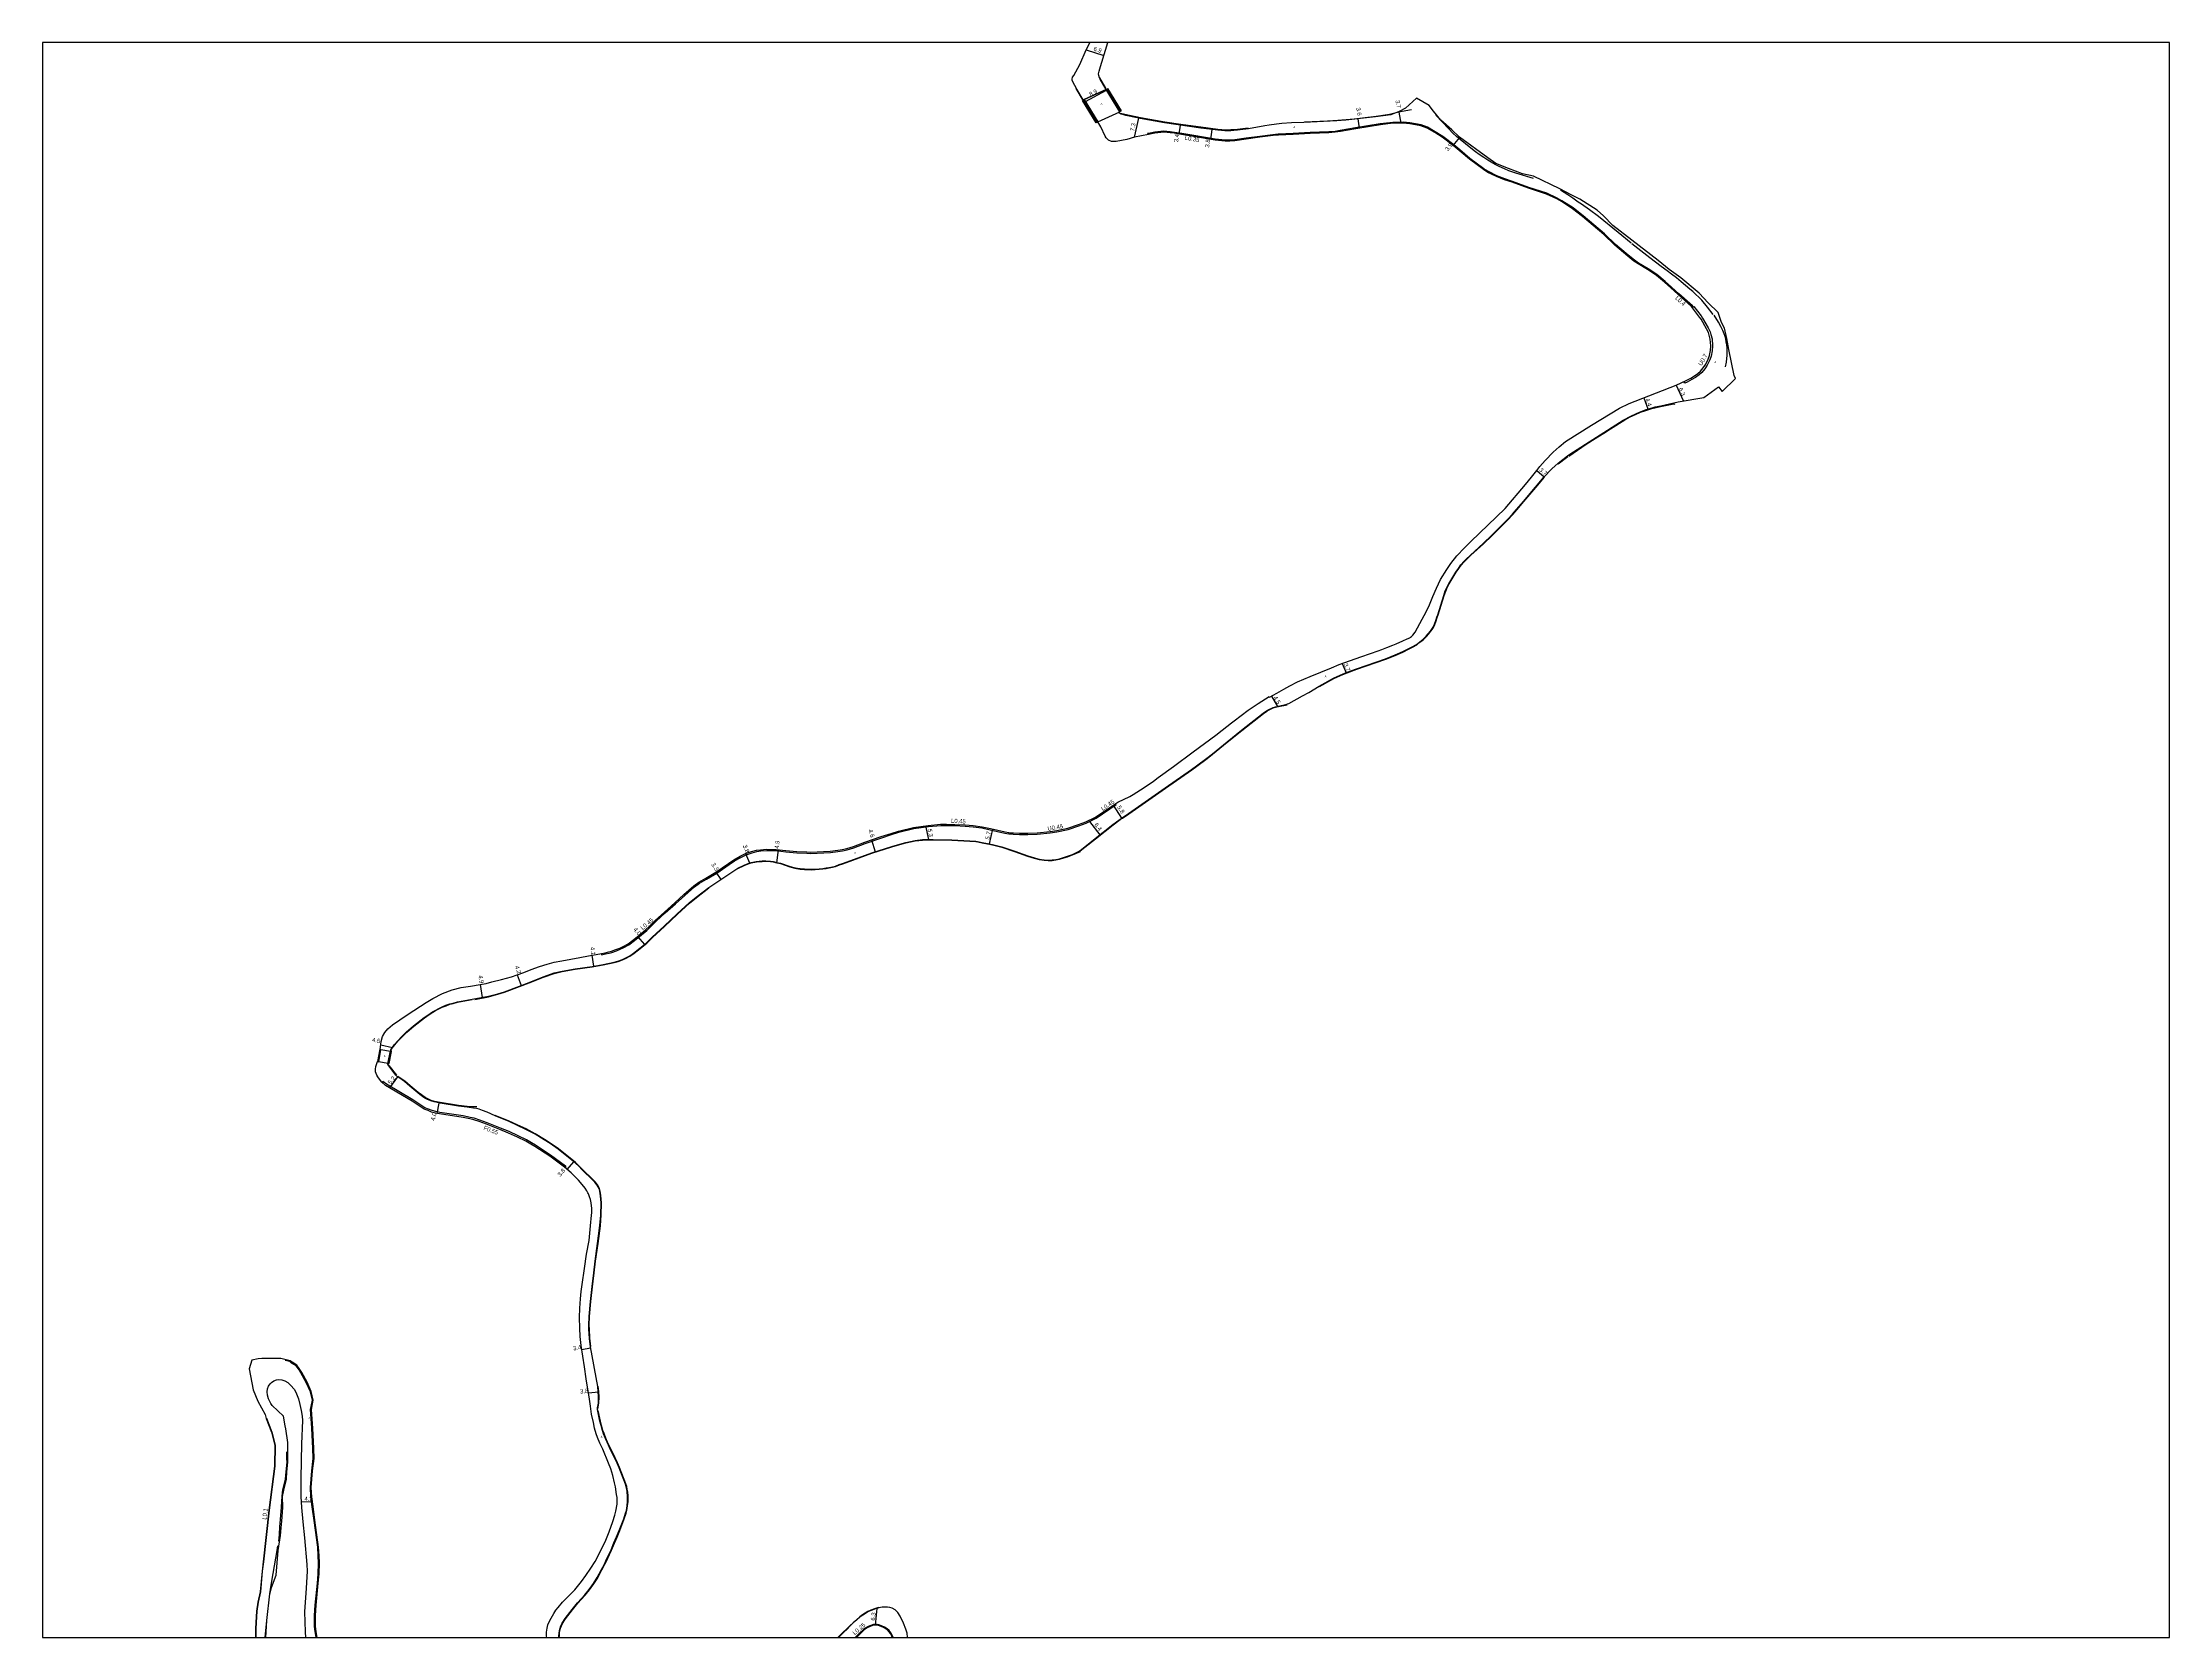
# Model space of a CAD drawing. Header units: metres. Extents: x -28000 to -24000, y -111000 to -108000.
# Drawn here: x -28000 to -27200, y -109200 to -108600 of the extents above; entities that cross this region are included whole.
import ezdxf

# ---------------------------------------------------------------- set-up
doc = ezdxf.new("R2010")
doc.units = ezdxf.units.M
doc.header["$LTSCALE"] = 2.5
for name, color, linetype in [('側溝・桝', 7, 'Continuous'), ('図郭', 7, 'Continuous'), ('幅員', 7, 'Continuous'), ('歩道・分離帯・安全施設', 7, 'Continuous'), ('舗装', 7, 'Continuous'), ('道路', 7, 'Continuous')]:
    doc.layers.add(name, color=color, linetype=linetype)
doc.styles.get("Standard").update_dxf_attribs({"font": ''})
doc.styles.add('YOKO_DECO', font='')
doc.styles.get('Standard').set_extended_font_data('@MS PGothic')
doc.styles.get('YOKO_DECO').set_extended_font_data('MS PGothic')

msp = doc.modelspace()

# ---------------------------------------------------------------- linework, layer by layer
at = {"layer": '側溝・桝'}
for points in [[(-27379.08, -108699.44), (-27379.46, -108698.99), (-27384.57, -108694.59), (-27387.32, -108691.99), (-27389.71, -108689.86), (-27392.77, -108687.3), (-27396.1, -108685.07), (-27399.66, -108682.95), (-27401.2, -108681.91), (-27403.55, -108680.05), (-27408.31, -108675.98), (-27412.48, -108672), (-27416.52, -108668.55), (-27420.58, -108665.14), (-27424.32, -108662.24), (-27428.5, -108659.49), (-27430.24, -108658.51), (-27434.23, -108656.72), (-27441, -108654.5), (-27447.11, -108652.22), (-27449.93, -108651.29), (-27452.98, -108650.12), (-27456.15, -108648.55), (-27457.85, -108647.5), (-27463.09, -108643.64), (-27466.95, -108640.34), (-27469.21, -108638.43), (-27473.34, -108635.33), (-27476.14, -108633.57), (-27479.07, -108631.89), (-27481.42, -108631), (-27485.71, -108630.21), (-27488.26, -108629.97), (-27492.15, -108630.03), (-27496.83, -108630.57), (-27506.1, -108632.11), (-27511.87, -108633.15), (-27513.82, -108633.42), (-27516.23, -108633.63), (-27519.75, -108633.7), (-27523.24, -108633.83), (-27529.58, -108634.18), (-27535.2, -108634.48), (-27537.21, -108634.67), (-27542.12, -108635.29), (-27547.27, -108636.01), (-27551.53, -108636.58), (-27553.43, -108636.72), (-27555.15, -108636.77), (-27558.95, -108636.39), (-27567.02, -108634.97), (-27571.51, -108634.22), (-27575.06, -108633.66), (-27575.85, -108633.57), (-27578.22, -108633.37), (-27581.69, -108633.75), (-27584.07, -108634.22), (-27584.37, -108634.28), (-27584.3, -108634.63)], [(-27379.47, -108699.73), (-27378.92, -108699.31), (-27376.2, -108702.87), (-27375.61, -108703.74), (-27373.5, -108707.32), (-27372.79, -108708.84), (-27372.45, -108709.88), (-27372.05, -108711.49), (-27371.84, -108714.1), (-27371.96, -108715.93), (-27372.38, -108717.94), (-27372.85, -108719.33), (-27373.83, -108721.35), (-27374.8, -108722.78), (-27375.93, -108724.08), (-27376.95, -108725.03), (-27378.27, -108726.02), (-27379.65, -108726.82), (-27381.41, -108727.76), (-27382.31, -108728.18), (-27382.64, -108727.57)], [(-27600.94, -108889.88), (-27596.18, -108886.7), (-27596.45, -108886.31)], [(-27789.81, -108942.69), (-27789.72, -108943.15), (-27788.29, -108942.85), (-27786.93, -108942.55), (-27785.85, -108942.27), (-27784.17, -108941.69), (-27782.73, -108941.12), (-27781.42, -108940.47), (-27779.52, -108939.41), (-27777.36, -108937.84), (-27774.7, -108935.7), (-27772.75, -108934.05), (-27771.68, -108933.03), (-27769.23, -108930.58), (-27765.77, -108927.46), (-27761.9, -108923.99), (-27758.43, -108920.88), (-27754.79, -108917.65), (-27752.85, -108916.21), (-27750.25, -108914.76), (-27746.44, -108912.48), (-27741.68, -108909.17), (-27739.69, -108907.88), (-27737.38, -108906.53), (-27735.38, -108905.53), (-27733.15, -108904.8), (-27731.34, -108904.35), (-27729.86, -108904.11), (-27727.63, -108903.94), (-27724.13, -108904.01), (-27720.43, -108904.47), (-27716.33, -108904.82), (-27712.52, -108904.98), (-27711.12, -108905.02), (-27706.19, -108904.84), (-27703.68, -108904.67), (-27700.86, -108904.35), (-27699.12, -108904.08), (-27697.37, -108903.67), (-27694.8, -108902.89), (-27690.56, -108901.32), (-27684.36, -108899.13), (-27680.7, -108897.95), (-27677.96, -108897.11), (-27672.32, -108895.73), (-27669.57, -108895.36), (-27666.8, -108894.98), (-27662.17, -108894.56), (-27659.98, -108894.54), (-27656.85, -108894.59), (-27653, -108894.8), (-27650, -108895.06), (-27646.69, -108895.47), (-27643.54, -108896.12), (-27638.06, -108897.41), (-27636.6, -108897.68)], [(-27636.55, -108897.21), (-27636.6, -108897.68), (-27634.88, -108897.82), (-27632.55, -108897.92), (-27629.34, -108897.9), (-27625.88, -108897.8), (-27620.98, -108897.25), (-27618.44, -108896.92), (-27614.21, -108896), (-27610.23, -108894.64), (-27607.45, -108893.65), (-27603.75, -108891.77), (-27601.32, -108890.14), (-27600.94, -108889.88), (-27601.21, -108889.49)], [(-27803.43, -109023.3), (-27803.07, -109022.88), (-27803.31, -109022.67), (-27808.89, -109018.52), (-27814.53, -109014.86), (-27816.04, -109013.93), (-27818.01, -109012.85), (-27821.13, -109011.31), (-27824.5, -109009.71), (-27827.76, -109008.4), (-27832.79, -109006.43), (-27835.57, -109005.35), (-27837.64, -109004.7), (-27839.12, -109004.36), (-27841.76, -109003.82), (-27850.61, -109002.52), (-27852.1, -109002.19), (-27853.5, -109001.82), (-27854.8, -109001.3), (-27856.24, -109000.7), (-27860.67, -108997.79), (-27870.67, -108991.88), (-27871.95, -108990.81), (-27872.31, -108991.24)], [(-27915.82, -109117.54), (-27913.73, -109122.71), (-27912.55, -109127.69), (-27912.61, -109135.62), (-27914.79, -109152.1), (-27916.89, -109171.59), (-27917.34, -109175.01), (-27918.03, -109182.89), (-27918.89, -109186.78), (-27919.39, -109190.1), (-27919.68, -109194.32), (-27919.75, -109196.77), (-27919.83, -109200)], [(-27680.08, -109200), (-27680.27, -109199.43), (-27680.75, -109198.44), (-27681.6, -109197.37), (-27682.32, -109196.77), (-27683.37, -109196.13), (-27684.42, -109195.65), (-27685.44, -109195.26), (-27686.12, -109195.11), (-27686.73, -109195.08), (-27687.48, -109195.15), (-27688.86, -109195.61), (-27689.76, -109196.04), (-27690.6, -109196.55), (-27691.21, -109197.05), (-27692.53, -109198.27), (-27694.05, -109199.75), (-27694.32, -109200)]]:
    msp.add_lwpolyline(points, dxfattribs=at)
at = {"layer": '図郭'}
msp.add_lwpolyline([(-28000, -109200), (-27200, -109200), (-27200, -108600), (-28000, -108600)], close=True, dxfattribs=at)
at = {"layer": '幅員'}
for points in [[(-27607.44, -108602.8), (-27600.81, -108604.85)], [(-27607.7, -108622.13), (-27599.81, -108617.95)], [(-27589.26, -108635.66), (-27587.7, -108628.48)], [(-27572.46, -108634.44), (-27571.98, -108631.09)], [(-27505.34, -108628.73), (-27504.75, -108632.25)], [(-27489.85, -108626.21), (-27489.06, -108630.34)], [(-27560.55, -108636.47), (-27560.09, -108632.71)], [(-27469.46, -108638.7), (-27466.87, -108635.78)], [(-27397.74, -108733.65), (-27396.16, -108737.8)], [(-27385.53, -108728.94), (-27382.89, -108734.68)], [(-27437.94, -108760.95), (-27435.14, -108763.34)], [(-27511.12, -108833.62), (-27509.67, -108837.06)], [(-27537.74, -108845.87), (-27535.53, -108849.74)], [(-27597.28, -108886.87), (-27594.13, -108891.78)], [(-27667.83, -108894.64), (-27666.81, -108899.81)], [(-27643.85, -108901.43), (-27642.54, -108895.87)], [(-27606.24, -108893.03), (-27602.3, -108898.04)], [(-27723.78, -108908.56), (-27723.17, -108903.65)], [(-27688.15, -108899.97), (-27686.77, -108904.39)], [(-27735.56, -108905.09), (-27734.11, -108908.63)], [(-27746.7, -108912.08), (-27744.86, -108914.85)], [(-27793.4, -108943.35), (-27792.79, -108947.46)], [(-27776.18, -108936.28), (-27773.62, -108939.3)], [(-27821.43, -108950.76), (-27819.92, -108954.7)], [(-27835.45, -108954.36), (-27834.62, -108959.2)], [(-27872.75, -108977.1), (-27868.38, -108978.01)], [(-27869.41, -108993.27), (-27866.33, -108989.14)], [(-27851.62, -109002.87), (-27850.76, -108998.96)], [(-27802.65, -109023.98), (-27800.18, -109021.07)], [(-27797.15, -109091.65), (-27793.85, -109091.03)], [(-27794.68, -109107.98), (-27790.94, -109107.61)], [(-27902.7, -109149.03), (-27898.5, -109148.83)], [(-27686.73, -109195.35), (-27686.04, -109189.05)]]:
    msp.add_lwpolyline(points, dxfattribs=at)
at = {"layer": '歩道・分離帯・安全施設'}
for points in [[(-27600.04, -108617.16), (-27602.38, -108613.29)], [(-27608.83, -108621.34), (-27611.26, -108617.34)], [(-27603.37, -108629.89), (-27608.3, -108621.59)], [(-27594.67, -108625.86), (-27599.86, -108617.47)], [(-27546.51, -108632.17), (-27550.6, -108632.75), (-27551.89, -108632.85), (-27553.07, -108632.89), (-27554.01, -108632.93), (-27555.23, -108632.92), (-27556.48, -108632.83), (-27557.89, -108632.69), (-27564.3, -108631.9), (-27571.91, -108630.86), (-27577.88, -108629.95), (-27587.08, -108628.32), (-27591.22, -108627.42), (-27594.51, -108626.68)], [(-27485.04, -108625.26), (-27488.64, -108625.9), (-27489.85, -108626.21), (-27493.34, -108627.07), (-27494.08, -108627.23), (-27498.32, -108627.78), (-27506.62, -108628.79), (-27512.82, -108629.38), (-27516.72, -108629.58), (-27525.35, -108630.02)], [(-27439.17, -108651.13), (-27445.9, -108649.18), (-27448.47, -108648.26), (-27450.14, -108647.55), (-27452.06, -108646.68), (-27453.68, -108645.85), (-27455.11, -108645.04), (-27456.36, -108644.29), (-27457.92, -108643.26), (-27459.58, -108642.1), (-27460.96, -108641.09), (-27464.02, -108638.71), (-27465.51, -108637.53), (-27466.72, -108636.55), (-27468.16, -108635.33), (-27469.5, -108634.07), (-27471.07, -108632.49), (-27475.96, -108627.32)], [(-27402.42, -108675.52), (-27407.32, -108671.48), (-27414.77, -108665.4), (-27418.15, -108662.95), (-27421.16, -108660.82), (-27422.35, -108660.02), (-27424.41, -108658.58), (-27426.35, -108657.26), (-27428.99, -108655.57)], [(-27371.59, -108702.33), (-27373.75, -108699.54), (-27375.9, -108696.98), (-27379.22, -108693.72), (-27380.37, -108692.76), (-27383.69, -108690.04), (-27385.43, -108688.57), (-27387.25, -108687.17), (-27388.95, -108685.87), (-27391.14, -108684.22), (-27395.43, -108681.05), (-27402.28, -108675.71)], [(-27366.94, -108722.02), (-27366.65, -108720.2), (-27366.53, -108718.92), (-27366.4, -108717.68), (-27366.37, -108716.37), (-27366.4, -108715.03), (-27366.49, -108713.78), (-27366.68, -108712.59), (-27366.88, -108711.57), (-27367.13, -108710.59), (-27367.43, -108709.62), (-27368.01, -108708.27), (-27368.68, -108706.81), (-27369.66, -108705.16), (-27371.29, -108702.61)], [(-27425.97, -108755.55), (-27419.37, -108751.15), (-27416, -108748.99), (-27412.72, -108746.9), (-27410.21, -108745.27), (-27404.81, -108741.93), (-27402.82, -108740.85), (-27400.89, -108739.89), (-27398.93, -108739.08), (-27396.94, -108738.37), (-27394.73, -108737.69), (-27391.45, -108736.95), (-27386.47, -108735.96), (-27386, -108736.07)], [(-27429.87, -108758.55), (-27426.35, -108755.67)], [(-27519.7, -108842.21), (-27514.35, -108839.27), (-27511.85, -108838.14), (-27509.28, -108837.06), (-27505.71, -108835.78), (-27494.78, -108831.97), (-27491.19, -108830.55), (-27488.33, -108829.28), (-27486.21, -108828.24), (-27484.71, -108827.43), (-27483.13, -108826.53), (-27481.91, -108825.61), (-27481.17, -108825.05), (-27480.58, -108824.55), (-27479.49, -108823.49), (-27478.68, -108822.6), (-27477.79, -108821.5), (-27477.26, -108820.8), (-27476.85, -108820.05), (-27476.35, -108818.89), (-27475.82, -108817.52), (-27475.4, -108816.28), (-27475.07, -108815.34), (-27472.82, -108808.05), (-27472.24, -108806.38), (-27471.56, -108804.82), (-27470.97, -108803.65), (-27468.23, -108799.29), (-27467.32, -108797.9), (-27466.37, -108796.63), (-27465.3, -108795.35), (-27464.44, -108794.48), (-27462.8, -108792.91), (-27457.97, -108788.63), (-27454.73, -108785.44), (-27450.97, -108781.65), (-27448.88, -108779.51), (-27447.02, -108777.49), (-27445.44, -108775.75), (-27442.8, -108772.72), (-27438.34, -108767.35), (-27435.03, -108763.45)], [(-27609.66, -108904.02), (-27603.93, -108899.51), (-27597.32, -108894.31), (-27594.61, -108892.31), (-27593.82, -108891.73), (-27591.44, -108890.13), (-27577.63, -108880.51), (-27567.76, -108873.57), (-27565.83, -108872.19), (-27561.99, -108869.36), (-27559.89, -108867.72), (-27554.38, -108863.23), (-27548.94, -108858.81), (-27540.81, -108852.43), (-27539.55, -108851.55), (-27538.64, -108851.01), (-27537.82, -108850.64), (-27537.07, -108850.3), (-27536.2, -108850.05), (-27535.17, -108849.8), (-27531.91, -108849.1)], [(-27738.43, -108910.73), (-27736.06, -108909.58), (-27734.57, -108908.96), (-27733.46, -108908.64), (-27731.51, -108908.24), (-27729.37, -108908.03), (-27728, -108908), (-27726.22, -108908.11), (-27725.22, -108908.26), (-27723.78, -108908.56), (-27722.49, -108908.9), (-27718.89, -108910.13), (-27716.98, -108910.59), (-27715, -108910.91), (-27713.42, -108911.04), (-27712.08, -108911.16), (-27710.8, -108911.17), (-27709.4, -108911.13), (-27707.85, -108911), (-27706.5, -108910.85), (-27705.23, -108910.67), (-27704.17, -108910.47), (-27702.88, -108910.2), (-27701.74, -108909.94), (-27700.26, -108909.4), (-27699.04, -108908.94), (-27697.65, -108908.46), (-27688.04, -108904.94), (-27680.54, -108902.61), (-27677.53, -108901.7), (-27675.29, -108901.08), (-27671.74, -108900.29), (-27669.04, -108900.01), (-27665.02, -108899.91), (-27657.97, -108900.12), (-27651.25, -108900.42), (-27649.02, -108900.58)], [(-27648.83, -108900.61), (-27645.95, -108901.15), (-27643.88, -108901.57), (-27642.21, -108901.96), (-27639.24, -108902.73), (-27634.38, -108904.32), (-27629.48, -108906.08), (-27626.96, -108906.85), (-27625.17, -108907.3), (-27623.26, -108907.6), (-27621.77, -108907.7), (-27620.21, -108907.66), (-27618.87, -108907.49), (-27617.49, -108907.19), (-27615.91, -108906.75), (-27614.47, -108906.27), (-27612.59, -108905.54), (-27609.65, -108904.28)], [(-27837.36, -108959.95), (-27832.25, -108958.94), (-27828.7, -108958.01), (-27826.25, -108957.2), (-27820.57, -108955.1), (-27816.96, -108953.71), (-27811.59, -108951.64), (-27807.56, -108950.17), (-27804.54, -108949.48), (-27799.61, -108948.62), (-27793.25, -108947.67), (-27789.1, -108946.96), (-27784.98, -108946.1), (-27783.55, -108945.73), (-27781.82, -108945.12), (-27780.48, -108944.48), (-27779.09, -108943.69), (-27777.63, -108942.66), (-27776.34, -108941.71), (-27775.21, -108940.84), (-27772.76, -108938.75), (-27771.75, -108937.84), (-27770.56, -108936.71), (-27766.07, -108932.48), (-27761.22, -108927.86), (-27756.64, -108923.76), (-27754.05, -108921.6), (-27749.34, -108918.01)], [(-27868.81, -108978.85), (-27867.51, -108977.03), (-27866.38, -108975.72), (-27864.77, -108974.05), (-27862.98, -108972.32), (-27860.35, -108970.03), (-27856.36, -108966.94), (-27854.17, -108965.42), (-27853.24, -108964.81), (-27852.2, -108964.2), (-27850.91, -108963.51), (-27849.65, -108962.9), (-27848.23, -108962.33), (-27846.77, -108961.79), (-27845.58, -108961.46), (-27843.93, -108961.04), (-27838.4, -108960)], [(-27873.71, -108983.31), (-27872.88, -108978.58)], [(-27869.73, -108983.85), (-27868.78, -108979.24)], [(-27866.71, -108988.51), (-27869.63, -108984.79)], [(-27836.65, -109000.32), (-27838.26, -109000.38), (-27840.23, -109000.28), (-27843.56, -108999.87), (-27850.43, -108998.81), (-27852.59, -108998.33), (-27853.81, -108997.96), (-27855.07, -108997.41), (-27856.06, -108996.87), (-27856.98, -108996.28), (-27857.98, -108995.54), (-27858.74, -108994.96), (-27861.67, -108992.43), (-27863.72, -108990.72), (-27865.55, -108989.45), (-27866.37, -108989)], [(-27793.76, -109090.6), (-27794.11, -109087.46), (-27794.33, -109083.96), (-27794.34, -109082.5), (-27794.23, -109079.3), (-27793.74, -109073.66), (-27793.16, -109068.05), (-27792.53, -109062.8), (-27791.96, -109058.44), (-27791.06, -109051.81), (-27790.17, -109045.09), (-27789.88, -109041.14), (-27789.74, -109036.44), (-27789.95, -109033.79), (-27790.23, -109032.08), (-27790.51, -109031.05), (-27791.21, -109029.7), (-27792.09, -109028.58), (-27794.18, -109026.58), (-27795.65, -109025.18), (-27797.02, -109023.83), (-27798.1, -109022.74), (-27799.58, -109021.35), (-27801.54, -109019.68), (-27803.26, -109018.26), (-27805.98, -109016.19), (-27809.02, -109014.03), (-27811.21, -109012.63), (-27814.65, -109010.55), (-27818.1, -109008.69), (-27821.53, -109007.09), (-27824.46, -109005.79), (-27829.75, -109003.62)], [(-27897.06, -109200), (-27897.43, -109197.77), (-27897.73, -109195.82), (-27897.7, -109194.19), (-27897.7, -109191.71), (-27897.43, -109187.89), (-27896.64, -109179.6), (-27896.32, -109176.08), (-27896.15, -109171.99), (-27896.34, -109169.28), (-27896.51, -109166), (-27897.86, -109155.95), (-27898.58, -109150.83), (-27899.08, -109147.12), (-27899.27, -109143.64), (-27898.75, -109137.26), (-27898.23, -109132.65), (-27898.37, -109128.89), (-27898.7, -109121.28), (-27899.19, -109114.27), (-27898.52, -109110.68), (-27899.27, -109107.61), (-27900.81, -109104.12), (-27902.8, -109100.5), (-27903.47, -109099.33), (-27904.59, -109097.82), (-27906.32, -109096.76), (-27907.02, -109096.23), (-27908.72, -109095.8)], [(-27791.1, -109114.12), (-27790.77, -109111.83), (-27790.67, -109109.46), (-27790.78, -109107.51), (-27790.97, -109105.52)], [(-27805.62, -109200), (-27805.59, -109199.4), (-27805.53, -109198.44), (-27805.37, -109197.43), (-27805.17, -109196.55), (-27804.86, -109195.64), (-27804.42, -109194.69), (-27803.26, -109192.95), (-27800.7, -109189.59), (-27798.63, -109187.14), (-27795.9, -109184.1), (-27794.26, -109182.12), (-27792.59, -109179.84), (-27791.19, -109177.51), (-27790.47, -109176.18), (-27789.57, -109174.54), (-27788.5, -109172.45), (-27787.92, -109171.25), (-27786.81, -109168.85), (-27786.01, -109167.12), (-27784.9, -109164.5), (-27783.92, -109162.21), (-27782.91, -109159.78), (-27781.24, -109155.39), (-27780.51, -109153.23), (-27780.23, -109152.23), (-27779.95, -109150.45), (-27779.79, -109148.89), (-27779.76, -109148.03), (-27779.79, -109146.9), (-27779.89, -109145.22), (-27780.06, -109144.17), (-27780.28, -109143.22), (-27780.56, -109142.23), (-27782.94, -109136.06), (-27783.75, -109134.31), (-27784.63, -109132.41), (-27786.04, -109129.6), (-27787.49, -109126.5), (-27788.11, -109125.06), (-27788.81, -109123.29), (-27789.2, -109122.13), (-27789.77, -109120.24), (-27790.18, -109118.59), (-27790.99, -109114.59)], [(-27911.17, -109163.72), (-27910.93, -109161.29), (-27910.76, -109158.37), (-27910.44, -109155.62), (-27910.17, -109151.04), (-27909.93, -109146.9), (-27909.56, -109144.46), (-27908.64, -109140.43), (-27908.41, -109137.7), (-27908.04, -109134.05), (-27908.07, -109132.8), (-27908.08, -109131.21), (-27908.09, -109130.12)], [(-27916.25, -109200), (-27915.66, -109193.65), (-27914.55, -109183.63), (-27914.15, -109181.05), (-27913.29, -109175.96), (-27911.7, -109167.29), (-27911.45, -109165.58)], [(-27685.54, -109188.74), (-27686.74, -109189.11), (-27688.4, -109189.74), (-27689.59, -109190.27), (-27690.54, -109190.8), (-27691.55, -109191.47), (-27692.64, -109192.23), (-27693.78, -109193.2), (-27695.14, -109194.44), (-27696.35, -109195.58), (-27697.51, -109196.72), (-27698.81, -109197.98), (-27700.38, -109199.57), (-27700.81, -109200)]]:
    msp.add_lwpolyline(points, dxfattribs=at)
at = {"layer": '舗装'}
for points in [[(-27608.15, -108621.37), (-27600, -108617.63)], [(-27603.05, -108629.83), (-27594.85, -108626.06)], [(-27870.08, -108984.03), (-27873.56, -108983.44)], [(-27872.73, -108978.8), (-27869.13, -108979.43)]]:
    msp.add_lwpolyline(points, dxfattribs=at)
at = {"layer": '道路'}
for points in [[(-27810.35, -109200), (-27810.4, -109199.51), (-27810.41, -109198.05), (-27810.25, -109196.51), (-27809.99, -109195.27), (-27809.25, -109193.57), (-27807.69, -109190.94), (-27806.9, -109189.78), (-27806.06, -109188.68), (-27804.42, -109186.78), (-27801.12, -109183.52), (-27799.73, -109182.14), (-27797.31, -109178.99), (-27795.69, -109176.71), (-27793.79, -109173.93), (-27792.15, -109171.36), (-27789.94, -109167.09), (-27788.14, -109163.35), (-27786.89, -109160.28), (-27785.5, -109156.34), (-27784.79, -109153.95), (-27784.38, -109152.46), (-27783.85, -109149.9), (-27783.84, -109148.43), (-27783.91, -109147.38), (-27784.07, -109146.24), (-27784.55, -109143.35), (-27784.88, -109141.87), (-27785.55, -109139.05), (-27786.28, -109136.62), (-27787.12, -109134.39), (-27789.31, -109129.11), (-27790.35, -109126.85), (-27791.28, -109124.73), (-27791.8, -109123.39), (-27792.41, -109121.21), (-27792.82, -109119.17), (-27793.49, -109116.05), (-27793.94, -109112.99), (-27794.31, -109110.39), (-27795.48, -109102.71), (-27796.18, -109098.13), (-27797.38, -109090.14), (-27797.82, -109086.77), (-27797.96, -109083.61), (-27798.02, -109079.66), (-27797.92, -109076.1), (-27797.7, -109072.64), (-27797.44, -109069.83), (-27797.06, -109067.17), (-27796.17, -109061.16), (-27795.37, -109055.86), (-27794.35, -109050.62), (-27793.88, -109045.15), (-27793.51, -109041.18), (-27793.44, -109040.31), (-27793.44, -109038.67), (-27793.66, -109036.45), (-27793.92, -109035.2), (-27794.24, -109034.26), (-27794.68, -109033.16), (-27794.89, -109032.76), (-27795.31, -109031.99), (-27795.92, -109031.02), (-27797.04, -109029.61), (-27798.44, -109027.99), (-27800.05, -109026.36), (-27801.17, -109025.25), (-27803.66, -109023.11), (-27809.21, -109018.98), (-27814.83, -109015.33), (-27816.32, -109014.41), (-27818.27, -109013.35), (-27821.38, -109011.82), (-27824.73, -109010.23), (-27827.97, -109008.92), (-27833, -109006.95), (-27835.76, -109005.88), (-27837.79, -109005.24), (-27839.24, -109004.91), (-27841.85, -109004.38), (-27850.71, -109003.07), (-27852.23, -109002.73), (-27853.68, -109002.35), (-27855.01, -109001.82), (-27856.5, -109001.2), (-27860.97, -108998.27), (-27870.99, -108992.34), (-27872.43, -108991.14), (-27873.23, -108989.99), (-27873.86, -108989.04), (-27874.2, -108988.5), (-27874.52, -108987.86), (-27874.74, -108987.18), (-27874.79, -108986.27), (-27874.59, -108985.23), (-27874, -108983.36), (-27873.56, -108983.44), (-27872.73, -108978.8), (-27872.95, -108978.76), (-27872.59, -108975.8), (-27872.11, -108973.92), (-27871.29, -108972.44), (-27870.14, -108971.04), (-27868.31, -108969.49), (-27865.65, -108967.62), (-27862.51, -108965.51), (-27855.65, -108961.15), (-27853.21, -108959.68), (-27849.5, -108957.7), (-27845.98, -108956.36), (-27842.51, -108955.47), (-27839.01, -108954.98), (-27835.45, -108954.36), (-27833.14, -108953.95), (-27831.01, -108953.41), (-27827.33, -108952.46), (-27823.63, -108951.5), (-27821.43, -108950.76), (-27819.03, -108949.85), (-27816.18, -108948.7), (-27813.12, -108947.57), (-27810.24, -108946.68), (-27807.52, -108945.96), (-27804.67, -108945.42), (-27797.88, -108944.15), (-27794.64, -108943.58), (-27790.38, -108942.8), (-27788.39, -108942.39), (-27787.04, -108942.09), (-27785.98, -108941.81), (-27784.33, -108941.25), (-27782.92, -108940.69), (-27781.64, -108940.05), (-27779.77, -108939.01), (-27777.65, -108937.46), (-27775, -108935.33), (-27773.07, -108933.69), (-27772.01, -108932.69), (-27769.56, -108930.24), (-27766.08, -108927.11), (-27762.22, -108923.63), (-27758.75, -108920.53), (-27755.09, -108917.28), (-27753.1, -108915.81), (-27750.48, -108914.35), (-27746.7, -108912.08), (-27741.95, -108908.78), (-27739.94, -108907.48), (-27737.6, -108906.11), (-27735.56, -108905.09), (-27733.28, -108904.34), (-27731.44, -108903.88), (-27729.91, -108903.64), (-27727.65, -108903.47), (-27724.1, -108903.54), (-27720.38, -108904), (-27716.3, -108904.35), (-27712.5, -108904.51), (-27711.13, -108904.55), (-27706.22, -108904.37), (-27703.72, -108904.19), (-27700.92, -108903.88), (-27699.21, -108903.61), (-27697.49, -108903.21), (-27694.95, -108902.45), (-27690.72, -108900.87), (-27684.51, -108898.68), (-27680.84, -108897.5), (-27678.08, -108896.66), (-27672.41, -108895.26), (-27669.64, -108894.89), (-27666.85, -108894.51), (-27662.19, -108894.09), (-27659.98, -108894.06), (-27656.83, -108894.12), (-27652.97, -108894.33), (-27649.95, -108894.59), (-27646.61, -108895), (-27643.44, -108895.66), (-27637.96, -108896.95), (-27636.55, -108897.21), (-27636.08, -108897.25), (-27634.85, -108897.34), (-27632.54, -108897.45), (-27629.35, -108897.43), (-27625.91, -108897.33), (-27621.03, -108896.78), (-27618.52, -108896.45), (-27614.34, -108895.55), (-27610.39, -108894.2), (-27607.63, -108893.21), (-27603.99, -108891.36), (-27601.58, -108889.74), (-27596.31, -108886.22), (-27595.55, -108885.83), (-27591.09, -108883.66), (-27589.8, -108882.87), (-27585.66, -108880.21), (-27582.16, -108877.83), (-27580.32, -108876.49), (-27574.55, -108872.29), (-27567.2, -108866.89), (-27558.65, -108860.61), (-27556.26, -108858.74), (-27552.83, -108855.93), (-27551.84, -108855.22), (-27546.49, -108851.11), (-27542.75, -108848.7), (-27538.67, -108845.99), (-27538.47, -108846.29), (-27535.8, -108844.74), (-27533.17, -108843.27), (-27530.84, -108841.96), (-27528.01, -108840.51), (-27525.62, -108839.46), (-27523.23, -108838.52), (-27515.18, -108835.24), (-27512.25, -108834.02), (-27504.13, -108831.15), (-27500.5, -108829.87), (-27497.66, -108828.89), (-27496.21, -108828.35), (-27494.31, -108827.59), (-27492.16, -108826.72), (-27490.85, -108826.22), (-27488.39, -108825.1), (-27486.7, -108824.38), (-27485.78, -108823.89), (-27485.49, -108823.7), (-27485.07, -108823.39), (-27484.59, -108822.9), (-27483.75, -108821.77), (-27481.02, -108816.91), (-27479.53, -108814.14), (-27478.34, -108811.55), (-27477.13, -108808.44), (-27475.73, -108805.22), (-27474.19, -108802.01), (-27471.86, -108798.22), (-27470.27, -108796), (-27468.03, -108793.15), (-27465.16, -108790.03), (-27462.78, -108787.75), (-27449.88, -108775.29), (-27442.26, -108766.29), (-27439.95, -108763.53), (-27437.94, -108760.95), (-27436.85, -108759.49), (-27434.77, -108757.22), (-27431.83, -108754.13), (-27429.57, -108752.04), (-27427.17, -108750.15), (-27417.41, -108743.92), (-27406.82, -108737.52), (-27403.16, -108735.74), (-27385.53, -108728.94), (-27381.72, -108727.14), (-27379.99, -108726.22), (-27378.65, -108725.44), (-27377.39, -108724.5), (-27376.43, -108723.6), (-27375.35, -108722.36), (-27374.44, -108721), (-27373.49, -108719.07), (-27373.04, -108717.76), (-27372.65, -108715.84), (-27372.53, -108714.11), (-27372.74, -108711.6), (-27373.11, -108710.07), (-27373.44, -108709.1), (-27374.11, -108707.65), (-27376.19, -108704.12), (-27376.77, -108703.28), (-27379.77, -108699.34), (-27384.81, -108694.85), (-27387.56, -108692.25), (-27389.94, -108690.13), (-27392.99, -108687.58), (-27396.29, -108685.38), (-27399.86, -108683.26), (-27401.42, -108682.19), (-27403.78, -108680.33), (-27408.55, -108676.25), (-27412.73, -108672.27), (-27416.76, -108668.83), (-27420.81, -108665.42), (-27424.53, -108662.53), (-27428.69, -108659.8), (-27430.41, -108658.83), (-27434.36, -108657.06), (-27441.12, -108654.84), (-27447.22, -108652.56), (-27450.05, -108651.63), (-27453.12, -108650.45), (-27456.33, -108648.87), (-27458.05, -108647.8), (-27463.31, -108643.92), (-27467.19, -108640.62), (-27469.46, -108638.7), (-27473.55, -108635.63), (-27476.33, -108633.88), (-27479.22, -108632.21), (-27481.52, -108631.35), (-27485.76, -108630.57), (-27488.27, -108630.33), (-27492.13, -108630.39), (-27496.78, -108630.93), (-27506.04, -108632.47), (-27511.81, -108633.51), (-27513.78, -108633.78), (-27516.21, -108633.99), (-27519.74, -108634.06), (-27523.23, -108634.19), (-27529.56, -108634.54), (-27535.17, -108634.84), (-27537.17, -108635.03), (-27542.08, -108635.65), (-27547.23, -108636.37), (-27551.49, -108636.94), (-27553.41, -108637.08), (-27555.17, -108637.13), (-27559, -108636.75), (-27567.08, -108635.33), (-27571.57, -108634.58), (-27575.11, -108634.01), (-27575.88, -108633.92), (-27578.22, -108633.73), (-27581.63, -108634.11), (-27583.99, -108634.57), (-27589.26, -108635.66), (-27592.19, -108636.51), (-27596.14, -108637.27), (-27597.89, -108637.17), (-27599, -108636.75), (-27599.88, -108635.91), (-27600.29, -108635.26), (-27601.91, -108631.68), (-27603.05, -108629.83), (-27608.15, -108621.37), (-27608.55, -108621.61), (-27610.95, -108617.5), (-27612.44, -108614.82), (-27612.73, -108614.22), (-27612.76, -108613.74), (-27612.54, -108613.07), (-27612.16, -108612.42), (-27609.9, -108608.27), (-27607.44, -108602.8), (-27606.35, -108600.66), (-27606.09, -108600)], [(-27805.8, -109200), (-27805.76, -109199.39), (-27805.7, -109198.42), (-27805.54, -109197.4), (-27805.33, -109196.5), (-27805.02, -109195.57), (-27804.57, -109194.61), (-27803.4, -109192.85), (-27800.83, -109189.49), (-27798.76, -109187.03), (-27796.03, -109183.99), (-27794.4, -109182.01), (-27792.73, -109179.74), (-27791.34, -109177.43), (-27790.62, -109176.1), (-27789.72, -109174.46), (-27788.65, -109172.38), (-27788.08, -109171.17), (-27786.97, -109168.78), (-27786.17, -109167.05), (-27785.06, -109164.43), (-27784.08, -109162.15), (-27783.08, -109159.72), (-27781.4, -109155.34), (-27780.68, -109153.18), (-27780.4, -109152.2), (-27780.12, -109150.43), (-27779.97, -109148.88), (-27779.93, -109148.03), (-27779.96, -109146.9), (-27780.06, -109145.24), (-27780.23, -109144.2), (-27780.45, -109143.27), (-27780.72, -109142.29), (-27783.1, -109136.13), (-27783.91, -109134.38), (-27784.78, -109132.49), (-27786.2, -109129.67), (-27787.65, -109126.57), (-27788.27, -109125.12), (-27788.97, -109123.35), (-27789.36, -109122.18), (-27789.93, -109120.28), (-27790.35, -109118.63), (-27791.1, -109114.91), (-27791.2, -109114.24), (-27791.2, -109113.64), (-27790.94, -109111.81), (-27790.85, -109109.47), (-27790.95, -109107.52), (-27791.14, -109105.54), (-27793.93, -109090.62), (-27794.29, -109087.47), (-27794.5, -109083.97), (-27794.51, -109082.49), (-27794.4, -109079.29), (-27793.91, -109073.65), (-27793.33, -109068.03), (-27792.7, -109062.77), (-27792.13, -109058.42), (-27791.23, -109051.79), (-27790.34, -109045.07), (-27790.05, -109041.13), (-27789.91, -109036.44), (-27790.13, -109033.82), (-27790.4, -109032.11), (-27790.67, -109031.11), (-27791.36, -109029.79), (-27792.22, -109028.7), (-27794.3, -109026.7), (-27795.77, -109025.3), (-27797.14, -109023.95), (-27798.22, -109022.87), (-27799.69, -109021.48), (-27801.65, -109019.82), (-27803.37, -109018.4), (-27806.08, -109016.33), (-27809.12, -109014.17), (-27811.3, -109012.78), (-27814.74, -109010.7), (-27818.18, -109008.85), (-27821.6, -109007.25), (-27824.53, -109005.95), (-27829.81, -109003.78), (-27832.74, -109002.43), (-27834.52, -109001.72), (-27835.77, -109001.28), (-27836.76, -109001.04), (-27837.85, -109000.83), (-27840.25, -109000.5), (-27843.59, -109000.08), (-27850.47, -108999.02), (-27852.65, -108998.54), (-27853.89, -108998.16), (-27855.16, -108997.61), (-27856.17, -108997.06), (-27857.1, -108996.46), (-27858.12, -108995.72), (-27858.88, -108995.13), (-27861.81, -108992.6), (-27863.85, -108990.89), (-27865.67, -108989.64), (-27866.43, -108989.07), (-27867.07, -108988.43), (-27869.8, -108984.93), (-27870.12, -108984.27), (-27870.08, -108984.03), (-27869.13, -108979.43), (-27869, -108978.9), (-27867.62, -108976.94), (-27866.49, -108975.62), (-27864.87, -108973.95), (-27863.08, -108972.22), (-27860.44, -108969.92), (-27856.45, -108966.82), (-27854.25, -108965.3), (-27853.31, -108964.69), (-27852.27, -108964.08), (-27850.97, -108963.38), (-27849.71, -108962.77), (-27848.28, -108962.19), (-27846.81, -108961.65), (-27845.61, -108961.32), (-27843.96, -108960.9), (-27838.43, -108959.86), (-27832.28, -108958.8), (-27828.74, -108957.87), (-27826.3, -108957.06), (-27820.62, -108954.97), (-27817.01, -108953.58), (-27811.64, -108951.51), (-27807.6, -108950.03), (-27804.57, -108949.34), (-27799.63, -108948.48), (-27793.27, -108947.53), (-27789.13, -108946.82), (-27785.02, -108945.96), (-27783.59, -108945.59), (-27781.87, -108944.98), (-27780.55, -108944.36), (-27779.16, -108943.57), (-27777.71, -108942.55), (-27776.43, -108941.59), (-27775.3, -108940.72), (-27772.85, -108938.64), (-27771.84, -108937.73), (-27770.65, -108936.61), (-27766.16, -108932.37), (-27761.32, -108927.75), (-27756.73, -108923.65), (-27754.14, -108921.49), (-27749.43, -108917.9), (-27738.49, -108910.6), (-27736.12, -108909.44), (-27734.61, -108908.83), (-27733.5, -108908.5), (-27731.53, -108908.1), (-27729.38, -108907.88), (-27728, -108907.86), (-27726.21, -108907.97), (-27725.19, -108908.12), (-27723.75, -108908.42), (-27722.44, -108908.76), (-27718.85, -108910), (-27716.95, -108910.45), (-27714.98, -108910.77), (-27713.41, -108910.9), (-27712.07, -108911.01), (-27710.8, -108911.02), (-27709.4, -108910.98), (-27707.86, -108910.85), (-27706.52, -108910.71), (-27705.25, -108910.53), (-27704.2, -108910.33), (-27702.91, -108910.06), (-27701.78, -108909.8), (-27700.31, -108909.26), (-27699.08, -108908.81), (-27697.7, -108908.32), (-27688.09, -108904.8), (-27680.58, -108902.47), (-27677.57, -108901.56), (-27675.32, -108900.94), (-27671.76, -108900.15), (-27669.05, -108899.87), (-27665.02, -108899.77), (-27657.97, -108899.98), (-27651.24, -108900.27), (-27649, -108900.47), (-27645.92, -108901.01), (-27643.85, -108901.43), (-27642.18, -108901.82), (-27639.2, -108902.6), (-27634.33, -108904.18), (-27629.44, -108905.94), (-27626.92, -108906.72), (-27625.14, -108907.16), (-27623.24, -108907.46), (-27621.77, -108907.55), (-27620.22, -108907.52), (-27618.9, -108907.35), (-27617.52, -108907.05), (-27615.95, -108906.61), (-27614.52, -108906.14), (-27612.64, -108905.4), (-27610.64, -108904.42), (-27609.75, -108903.91), (-27604.02, -108899.4), (-27597.41, -108894.19), (-27594.7, -108892.19), (-27593.9, -108891.61), (-27591.52, -108890.01), (-27577.71, -108880.4), (-27567.84, -108873.46), (-27565.92, -108872.07), (-27562.07, -108869.24), (-27559.98, -108867.61), (-27554.48, -108863.12), (-27549.03, -108858.69), (-27540.9, -108852.31), (-27539.63, -108851.43), (-27538.71, -108850.88), (-27537.88, -108850.51), (-27537.12, -108850.16), (-27536.23, -108849.91), (-27535.2, -108849.66), (-27532.39, -108849.05), (-27531.79, -108848.83), (-27531.29, -108848.6), (-27526.05, -108845.77), (-27523.75, -108844.56), (-27519.77, -108842.08), (-27514.42, -108839.13), (-27511.91, -108838), (-27509.34, -108836.92), (-27505.77, -108835.64), (-27494.84, -108831.83), (-27491.25, -108830.4), (-27488.4, -108829.14), (-27486.29, -108828.11), (-27484.78, -108827.3), (-27483.21, -108826.41), (-27482, -108825.49), (-27481.27, -108824.93), (-27480.68, -108824.43), (-27479.6, -108823.38), (-27478.79, -108822.5), (-27477.91, -108821.41), (-27477.39, -108820.72), (-27476.98, -108819.98), (-27476.5, -108818.83), (-27475.96, -108817.47), (-27475.54, -108816.23), (-27475.22, -108815.3), (-27472.97, -108808), (-27472.39, -108806.32), (-27471.7, -108804.75), (-27471.1, -108803.58), (-27468.36, -108799.21), (-27467.45, -108797.81), (-27466.49, -108796.53), (-27465.41, -108795.24), (-27464.55, -108794.37), (-27462.9, -108792.8), (-27458.08, -108788.51), (-27454.84, -108785.33), (-27451.08, -108781.54), (-27449, -108779.41), (-27447.13, -108777.39), (-27445.56, -108775.65), (-27442.92, -108772.62), (-27438.46, -108767.25), (-27435.14, -108763.34), (-27432.31, -108760.38), (-27429.87, -108758.26), (-27426.36, -108755.46), (-27425.55, -108754.91), (-27405.47, -108742.06), (-27402.31, -108740.38), (-27399.31, -108739), (-27396.79, -108738.04), (-27394.59, -108737.37), (-27393.38, -108737.07), (-27391.28, -108736.65), (-27384.73, -108735.19), (-27375.16, -108733.55), (-27369.61, -108729.51), (-27368.27, -108731.31), (-27363.25, -108726.4), (-27363.78, -108725.26), (-27365.78, -108715.44), (-27366.52, -108711.36), (-27367.39, -108707.47), (-27368.43, -108705.32), (-27369.73, -108701.53), (-27373.51, -108697.98), (-27376.87, -108694.32), (-27383.78, -108688.46), (-27388.12, -108685.43), (-27392.37, -108682), (-27409.38, -108668.88), (-27412.92, -108665.16), (-27415.22, -108663.11), (-27421.83, -108658.9), (-27425.05, -108657.31), (-27429.34, -108654.98), (-27439.19, -108650.26), (-27443.39, -108649.39), (-27448.66, -108647.38), (-27453.37, -108645.46), (-27456.43, -108643.34), (-27467.03, -108635.66), (-27469.9, -108632.9), (-27474.05, -108629.17), (-27476.77, -108625.81), (-27478.4, -108623.64), (-27483.25, -108620.99), (-27487.37, -108624.68), (-27489.77, -108625.9), (-27492.91, -108627.2), (-27498.58, -108627.92), (-27509.74, -108629.25), (-27513.14, -108629.47), (-27525.59, -108630.09), (-27530.2, -108630.23), (-27533.86, -108630.51), (-27535.83, -108630.68), (-27538.6, -108631.11), (-27540.3, -108631.36), (-27546.43, -108632.44), (-27550.57, -108633.03), (-27551.89, -108633.14), (-27553.07, -108633.18), (-27554.03, -108633.21), (-27555.27, -108633.2), (-27556.54, -108633.12), (-27557.96, -108632.98), (-27564.38, -108632.18), (-27577.96, -108630.23), (-27587.18, -108628.6), (-27591.33, -108627.7), (-27592.59, -108627.41), (-27594.1, -108626.99), (-27594.35, -108626.9), (-27594.59, -108626.77), (-27594.77, -108626.66), (-27594.93, -108626.53), (-27595.08, -108626.38), (-27595.22, -108626.23), (-27594.85, -108626.06), (-27600, -108617.63), (-27602.25, -108613.78), (-27602.49, -108613.24), (-27602.7, -108612.34), (-27602.77, -108611.82), (-27602.72, -108611.23), (-27602.62, -108610.71), (-27602.11, -108609.06), (-27600.18, -108602.83), (-27599.36, -108600)], [(-27896.71, -109200), (-27897.09, -109197.72), (-27897.38, -109195.8), (-27897.35, -109194.2), (-27897.35, -109191.72), (-27897.08, -109187.91), (-27896.29, -109179.63), (-27895.97, -109176.11), (-27895.8, -109171.98), (-27895.99, -109169.26), (-27896.17, -109165.97), (-27897.52, -109155.9), (-27898.23, -109150.79), (-27898.74, -109147.09), (-27898.92, -109143.64), (-27898.4, -109137.29), (-27897.88, -109132.66), (-27898.02, -109128.88), (-27898.35, -109121.26), (-27898.83, -109114.29), (-27898.16, -109110.67), (-27898.94, -109107.49), (-27900.5, -109103.97), (-27902.49, -109100.33), (-27903.18, -109099.14), (-27904.35, -109097.55), (-27906.12, -109096.47), (-27906.87, -109095.91), (-27910.33, -109095.03), (-27917.5, -109095.03), (-27918.85, -109095.24), (-27921.32, -109095.72), (-27922.28, -109098.88), (-27920.82, -109106.79), (-27919, -109111.07), (-27916.25, -109116.07), (-27915.92, -109117.57), (-27913.82, -109122.74), (-27912.65, -109127.7), (-27912.71, -109135.61), (-27914.89, -109152.09), (-27916.99, -109171.58), (-27917.44, -109175), (-27918.13, -109182.88), (-27918.98, -109186.77), (-27919.49, -109190.09), (-27919.78, -109194.32), (-27919.85, -109196.77), (-27919.93, -109200)], [(-27915.97, -109200), (-27915.59, -109193.62), (-27914.46, -109183.58), (-27913.82, -109181.16), (-27912.1, -109176.52), (-27911.36, -109167.33), (-27910.51, -109161.67), (-27910.19, -109158.72), (-27909.96, -109156.24), (-27909.63, -109151.12), (-27909.77, -109146.92), (-27909.22, -109144.54), (-27908.29, -109140.48), (-27908.07, -109137.73), (-27907.69, -109134.06), (-27907.72, -109132.8), (-27907.73, -109131.21), (-27907.75, -109126.61), (-27908.53, -109121.54), (-27908.8, -109120.38), (-27909.34, -109116.71), (-27913.57, -109112.7), (-27914.18, -109112.04), (-27914.98, -109110.29), (-27915.43, -109108.9), (-27915.55, -109107.65), (-27915.34, -109106.44), (-27914.98, -109105.45), (-27914.42, -109104.54), (-27913.93, -109104.05), (-27912.97, -109103.43), (-27912.02, -109103.03), (-27911.08, -109102.95), (-27910.05, -109103.06), (-27908.92, -109103.42), (-27907.7, -109104.09), (-27906.68, -109105.05), (-27905.28, -109106.72), (-27904.42, -109108.35), (-27903.72, -109110.18), (-27903.22, -109112.32), (-27902.72, -109114.66), (-27902.39, -109116.7), (-27902.28, -109118.41), (-27902.56, -109127.17), (-27902.91, -109140.02), (-27902.84, -109146.93), (-27902.56, -109151.09), (-27902.08, -109156.5), (-27901.48, -109162.46), (-27900.6, -109172.51), (-27900.46, -109175.11), (-27900.89, -109181.41), (-27901.52, -109190.41), (-27901.27, -109197.85), (-27901.04, -109200)], [(-27674.63, -109200), (-27674.63, -109199.88), (-27674.82, -109198.37), (-27675.26, -109196.88), (-27676.16, -109194.67), (-27677.42, -109191.96), (-27678.32, -109190.56), (-27679.29, -109189.62), (-27680.37, -109188.96), (-27681.29, -109188.74), (-27682.2, -109188.65), (-27684.25, -109188.65), (-27685.5, -109188.88), (-27686.69, -109189.26), (-27688.35, -109189.88), (-27689.53, -109190.41), (-27690.46, -109190.93), (-27691.46, -109191.59), (-27692.55, -109192.35), (-27693.68, -109193.32), (-27695.04, -109194.55), (-27696.24, -109195.68), (-27697.4, -109196.83), (-27698.7, -109198.09), (-27700.28, -109199.68), (-27700.59, -109200)], [(-27680.38, -109200), (-27680.53, -109199.54), (-27680.99, -109198.58), (-27681.8, -109197.57), (-27682.48, -109197), (-27683.5, -109196.38), (-27684.52, -109195.9), (-27685.52, -109195.53), (-27686.16, -109195.39), (-27686.73, -109195.35), (-27687.42, -109195.42), (-27688.75, -109195.87), (-27689.63, -109196.28), (-27690.45, -109196.78), (-27691.03, -109197.26), (-27692.34, -109198.47), (-27693.86, -109199.95), (-27693.92, -109200)]]:
    msp.add_lwpolyline(points, dxfattribs=at)
for points in [[(-27603.66, -108630.2), (-27608.81, -108621.78), (-27608.15, -108621.37), (-27603.05, -108629.83)], [(-27603.05, -108629.83), (-27594.85, -108626.06), (-27600, -108617.63), (-27608.15, -108621.37)], [(-27594.85, -108626.06), (-27600, -108617.63), (-27599.49, -108617.31), (-27594.34, -108625.74)], [(-27873.17, -108978.72), (-27874, -108983.36), (-27873.56, -108983.44), (-27872.73, -108978.8)], [(-27870.08, -108984.03), (-27873.56, -108983.44), (-27872.73, -108978.8), (-27869.13, -108979.43)], [(-27869.13, -108979.43), (-27870.08, -108984.03), (-27869.65, -108984.11), (-27868.7, -108979.51)]]:
    msp.add_lwpolyline(points, close=True, dxfattribs=at)

# ---------------------------------------------------------------- texts
at = {"layer": '側溝・桝'}
for s, rotation, p in [('L0.35', 350, (-27570.45, -108636.53)), ('L0.4', 318, (-27386.04, -108696.35)), ('U0.7', 60, (-27375.99, -108721.75)), ('L0.45', 34, (-27601.22, -108889.11)), ('L0.45', 357, (-27658.31, -108893.53)), ('U0.45', 10, (-27621.85, -108896.56)), ('L0.45', 40, (-27774.29, -108933.95)), ('F0.55', 339, (-27834.27, -109008.89)), ('L0.1', 83, (-27915.8, -109155.76)), ('L0.25', 41, (-27694.49, -109199.2))]:
    msp.add_text(s, height=1.6, rotation=rotation, dxfattribs=at).set_placement(p)
at = {"layer": '幅員'}
for s, rotation, p in [('6.9', 343, (-27604.85, -108603.05)), ('8.9', 28, (-27605.82, -108620.3)), ('3.7', 282, (-27491.16, -108621.81)), ('7.3', 78, (-27589.46, -108633.49)), ('3.6', 279, (-27505.89, -108624.58)), ('3.4', 82, (-27572.9, -108637.59)), ('3.8', 83, (-27561.2, -108639.58)), ('3.9', 51, (-27471.4, -108641.01)), ('4.4', 291, (-27397.24, -108734.18)), ('6.3', 295, (-27384.73, -108730.31)), ('3.7', 320, (-27437.19, -108761.02)), ('3.7', 293, (-27510.68, -108833.94)), ('4.5', 300, (-27537.13, -108846.42)), ('5.8', 303, (-27595.89, -108887.67)), ('5.3', 281, (-27667.1, -108895.95)), ('6.4', 307, (-27604.49, -108894.27)), ('3.8', 292, (-27736.68, -108902.18)), ('4.9', 83, (-27723.11, -108903.38)), ('4.6', 287, (-27689.41, -108896.26)), ('5.7', 77, (-27643.92, -108899.98)), ('3.3', 304, (-27748.58, -108909.22)), ('4.0', 310, (-27777.88, -108933.74)), ('4.1', 278, (-27793.97, -108940.34)), ('4.9', 280, (-27836.07, -108951.06)), ('4.2', 290, (-27822.4, -108947.64)), ('4.5', 348, (-27876.16, -108975.83)), ('5.2', 53, (-27869, -108992.08)), ('4.0', 78, (-27852.45, -109005.68)), ('3.8', 50, (-27805.24, -109026.78)), ('3.4', 11, (-27800.27, -109092.06)), ('3.8', 6, (-27797.73, -109108.28)), ('4.2', 3, (-27901.44, -109148.7)), ('6.3', 84, (-27686.92, -109193.72))]:
    msp.add_text(s, height=1.6, rotation=rotation, dxfattribs=at).set_placement(p)
at = {"layer": '舗装', "style": 'YOKO_DECO'}
for p in [(-27602.03, -108623.49, 425.63), (-27529.54, -108632.21, 430.2), (-27371.17, -108720.59, 446.26), (-27517.75, -108838.86, 461.74), (-27694.69, -108905.26, 480.91), (-27871.67, -108981.69, 502.01), (-27900, -109117.84, 588.48), (-27790.08, -109124.88, 514.78)]:
    msp.add_text('A', height=0.75, dxfattribs=at).set_placement(p)

doc.saveas('drawing.dxf')
